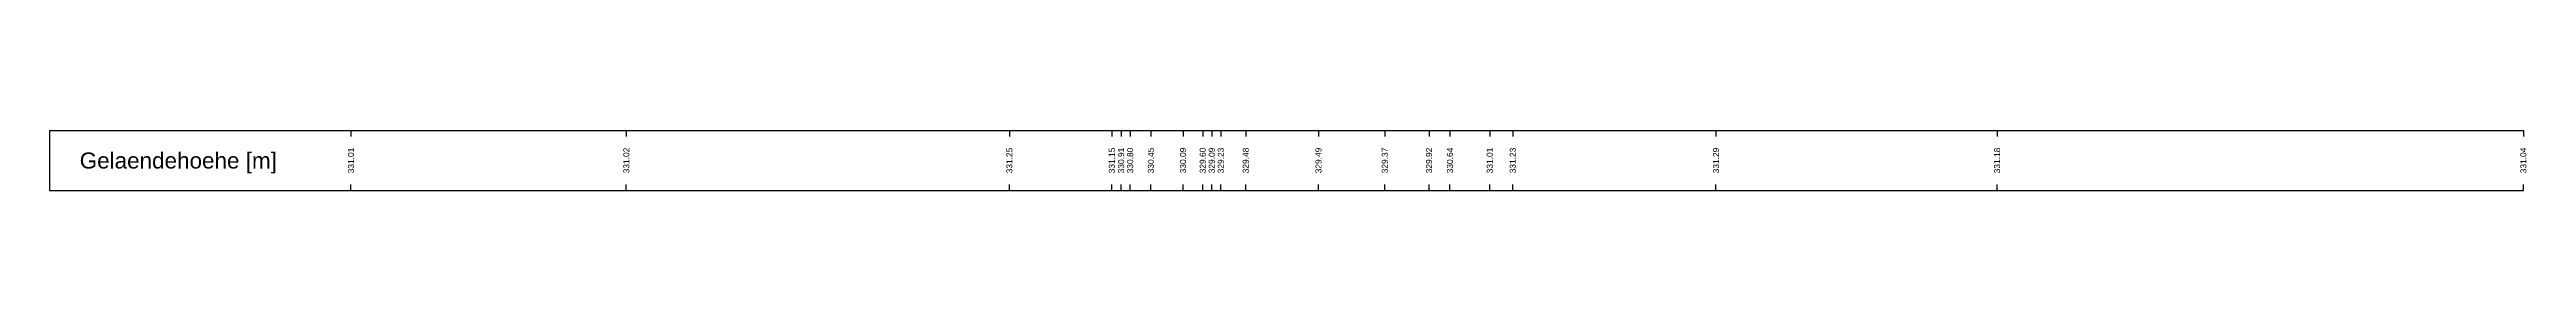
# Model space of a CAD drawing. Header units: millimetres. Extents: x -8 to 79, y -83 to 317.
# Drawn here: x -7.5 to 54.1, y 144.8 to 146.2 of the extents above; entities that cross this region are included whole.
import ezdxf
from ezdxf.enums import TextEntityAlignment as Align

# ---------------------------------------------------------------- set-up
doc = ezdxf.new("R2010")
doc.units = ezdxf.units.MM
doc.styles.get("Standard").update_dxf_attribs({"font": 'arial.ttf'})

msp = doc.modelspace()

# ---------------------------------------------------------------- texts
msp.add_text('Gelaendehoehe [m]', height=0.4).set_placement((-6.75, 145.5), align=Align.MIDDLE_LEFT)
for s, p in [('331.01', (0, 145.5)), ('331.02', (6.852, 145.5)), ('331.25', (16.384, 145.5)), ('331.15', (18.934, 145.5)), ('330.91', (19.165, 145.5)), ('330.80', (19.39, 145.5)), ('330.45', (19.905, 145.5)), ('330.09', (20.705, 145.5)), ('329.60', (21.195, 145.5)), ('329.09', (21.42, 145.5)), ('329.23', (21.645, 145.5)), ('329.48', (22.266, 145.5)), ('329.49', (24.076, 145.5)), ('329.37', (25.726, 145.5)), ('329.92', (26.827, 145.5)), ('330.64', (27.347, 145.5)), ('331.01', (28.337, 145.5)), ('331.23', (28.909, 145.5)), ('331.29', (33.968, 145.5)), ('331.18', (40.962, 145.5)), ('331.04', (54.058, 145.5))]:
    msp.add_text(s, height=0.15, rotation=90).set_placement(p, align=Align.MIDDLE)

# ---------------------------------------------------------------- linework, layer by layer
at = {"layer": 'band'}
for p, q in [((0, 146.25), (0, 146.1)), ((6.852, 146.25), (6.852, 146.1)), ((16.384, 146.25), (16.384, 146.1)), ((18.934, 146.25), (18.934, 146.1)), ((19.165, 146.25), (19.165, 146.1)), ((19.39, 146.25), (19.39, 146.1)), ((19.905, 146.25), (19.905, 146.1)), ((20.705, 146.25), (20.705, 146.1)), ((21.195, 146.25), (21.195, 146.1)), ((21.42, 146.25), (21.42, 146.1)), ((21.645, 146.25), (21.645, 146.1)), ((22.266, 146.25), (22.266, 146.1)), ((24.076, 146.25), (24.076, 146.1)), ((25.726, 146.25), (25.726, 146.1)), ((26.827, 146.25), (26.827, 146.1)), ((27.347, 146.25), (27.347, 146.1)), ((28.337, 146.25), (28.337, 146.1)), ((28.909, 146.25), (28.909, 146.1)), ((33.968, 146.25), (33.968, 146.1)), ((40.962, 146.25), (40.962, 146.1)), ((54.058, 146.25), (54.058, 146.1)), ((0, 144.75), (0, 144.9)), ((6.852, 144.75), (6.852, 144.9)), ((16.384, 144.75), (16.384, 144.9)), ((18.934, 144.75), (18.934, 144.9)), ((19.165, 144.75), (19.165, 144.9)), ((19.39, 144.75), (19.39, 144.9)), ((19.905, 144.75), (19.905, 144.9)), ((20.705, 144.75), (20.705, 144.9)), ((21.195, 144.75), (21.195, 144.9)), ((21.42, 144.75), (21.42, 144.9)), ((21.645, 144.75), (21.645, 144.9)), ((22.266, 144.75), (22.266, 144.9)), ((24.076, 144.75), (24.076, 144.9)), ((25.726, 144.75), (25.726, 144.9)), ((26.827, 144.75), (26.827, 144.9)), ((27.347, 144.75), (27.347, 144.9)), ((28.337, 144.75), (28.337, 144.9)), ((28.909, 144.75), (28.909, 144.9)), ((33.968, 144.75), (33.968, 144.9)), ((40.962, 144.75), (40.962, 144.9)), ((54.058, 144.75), (54.058, 144.9))]:
    msp.add_line(p, q, dxfattribs=at)
at = {"layer": 'frame'}
for p, q in [((-7.5, 146.25), (54.058, 146.25)), ((-7.5, 146.25), (-7.5, 144.75)), ((-7.5, 144.75), (54.058, 144.75))]:
    msp.add_line(p, q, dxfattribs=at)

msp.set_redraw_order([(e.dxf.handle, doc.entitydb.next_handle()) for e in msp.query("TEXT MTEXT ATTDEF DIMENSION ARC_DIMENSION")])  # texts and dimensions are drawn at this point

doc.saveas('drawing.dxf')
